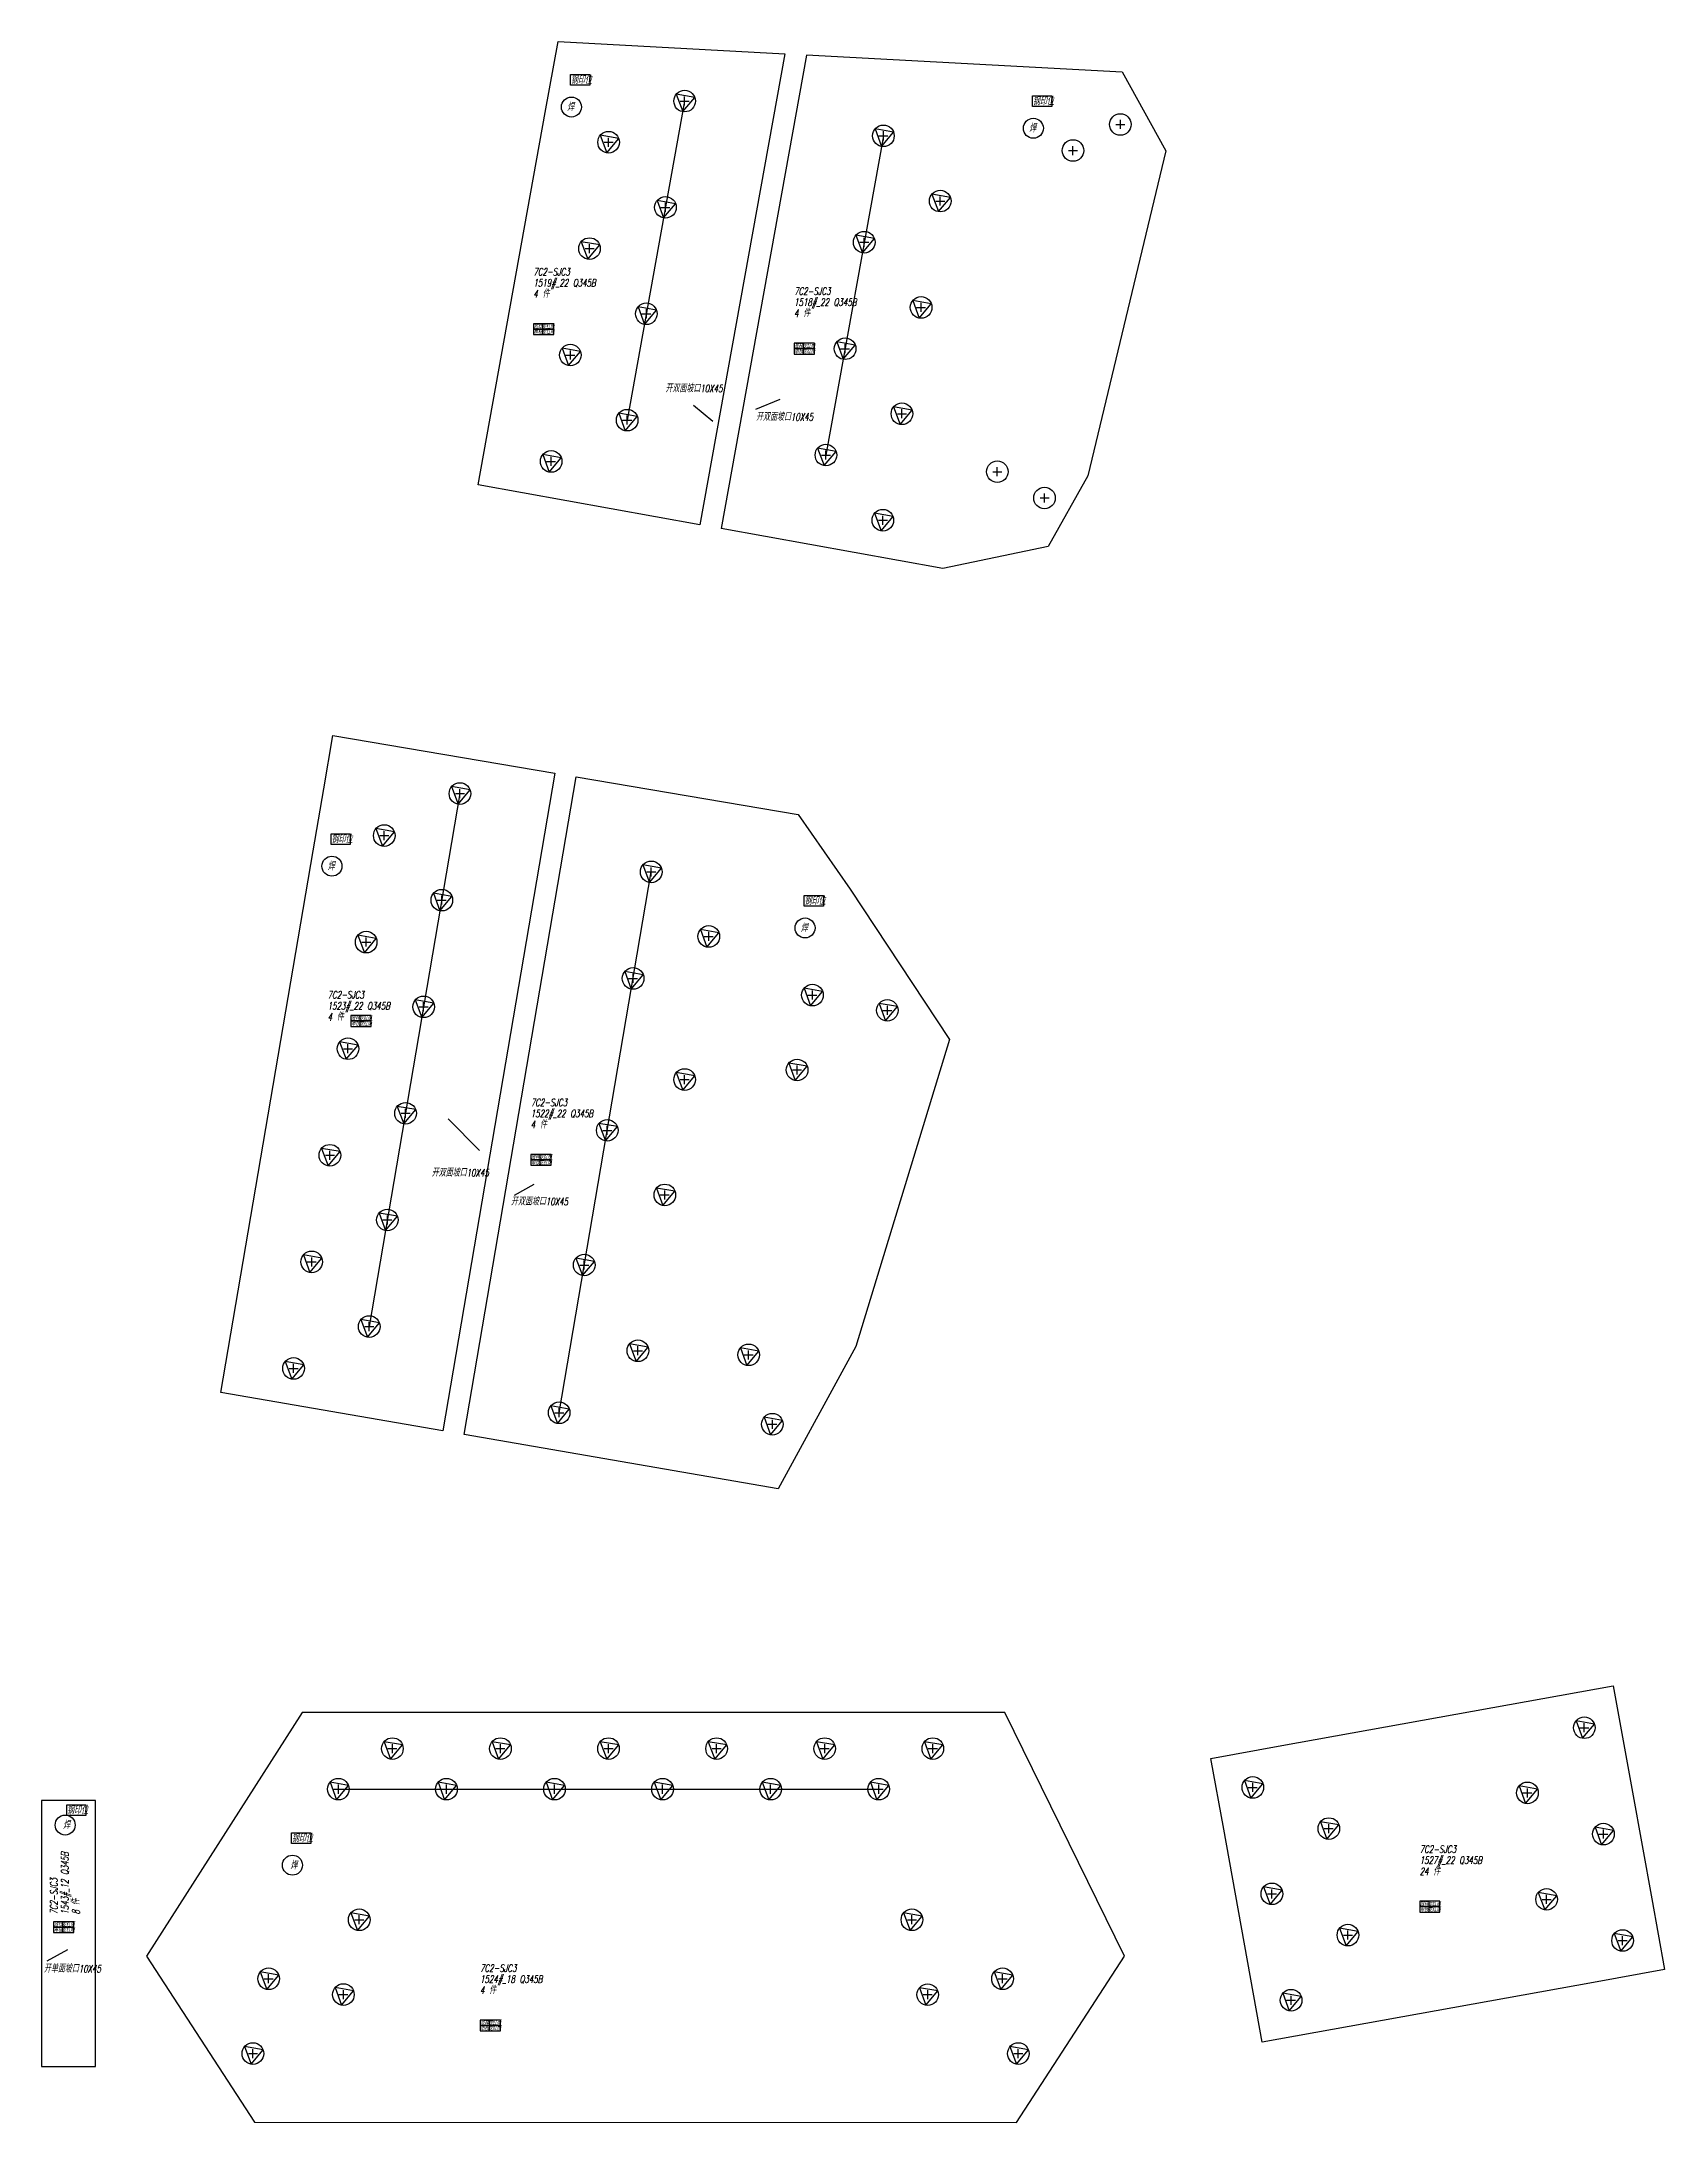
# Model space of a CAD drawing. Header units: millimetres. Extents: x -70.1 to 12, y -14.6 to 1.8.
# Drawn here: x 1.144 to 2.946, y -2.016 to 0.293 of the extents above; entities that cross this region are included whole.
import ezdxf
from ezdxf.enums import TextEntityAlignment as Align

# ---------------------------------------------------------------- set-up
doc = ezdxf.new("R2010")
doc.units = ezdxf.units.MM
doc.header["$LTSCALE"] = 0.035
doc.header["$PDMODE"] = 2
doc.header["$PDSIZE"] = 0.005
for name, color, linetype in [('0co1', 7, 'Continuous'), ('3018', 7, 'Continuous'), ('文字', 100, 'Continuous'), ('板形', 255, 'Continuous'), ('标注', 132, 'Continuous'), ('签名', 141, 'Continuous')]:
    doc.layers.add(name, color=color, linetype=linetype)
doc.styles.add('HZ', font='txt.shx', dxfattribs={"width": 0.7, "oblique": 12, "bigfont": 'hztxt.shx'})
doc.styles.get("Standard").update_dxf_attribs({"font": 'txt', "width": 0.7, "oblique": 12})
doc.dimstyles.new('ISO-25', dxfattribs={"dimtxt": 2.5, "dimasz": 0.0025, "dimexe": 1.25, "dimexo": 0.625, "dimtad": 1, "dimtxsty": 'Standard', "dimcen": 2.5, "dimadec": 0, "dimazin": 0, "dimtfac": 1, "dimtmove": 0, "dimatfit": 3, "dimfxl": 0, "dimarcsym": 0})

msp = doc.modelspace()

# ---------------------------------------------------------------- texts
at = {"layer": '3018', "color": 7, "linetype": 'Continuous', "style": 'HZ', "oblique": 12, "width": 0.7}
for s, p in [('钢印位', (1.7321, 0.2464)), ('钢印位', (2.245, 0.2228)), ('焊', (1.728, 0.2165)), ('焊', (2.2409, 0.1929)), ('开双面坡口10X45', (1.837, -0.0958)), ('开双面坡口10X45', (1.9376, -0.1274)), ('钢印位', (1.4662, -0.5962)), ('焊', (1.4621, -0.6262)), ('钢印位', (1.9915, -0.6648)), ('焊', (1.9874, -0.6948)), ('开双面坡口10X45', (1.5775, -0.9663)), ('开双面坡口10X45', (1.6655, -0.9983)), ('焊', (1.1683, -1.6905)), ('钢印位', (1.1727, -1.6741)), ('钢印位', (1.4223, -1.7052)), ('焊', (1.4206, -1.7352)), ('开单面坡口10X45', (1.1469, -1.8498))]:
    msp.add_text(s, height=0.00821, dxfattribs=at).set_placement(p)
at = {"layer": '文字', "color": 1, "style": 'HZ', "oblique": 12, "width": 0.7}
for s, p in [('7C2-SJC3', (1.6905, 0.0338)), ('1519#_22 Q345B', (1.6905, 0.0215)), ('4 件', (1.6905, 0.0092)), ('7C2-SJC3', (1.98, 0.0123)), ('1518#_22 Q345B', (1.98, 0)), ('4 件', (1.98, -0.0123)), ('7C2-SJC3', (1.462, -0.7687)), ('4 件', (1.462, -0.7934)), ('1523#_22 Q345B', (1.462, -0.7811)), ('7C2-SJC3', (1.6876, -0.8882)), ('1522#_22 Q345B', (1.6876, -0.9005)), ('4 件', (1.6876, -0.9128)), ('7C2-SJC3', (2.6746, -1.7171)), ('1527#_22 Q345B', (2.6746, -1.7294)), ('24 件', (2.6746, -1.7418)), ('7C2-SJC3', (1.6313, -1.8491)), ('4 件', (1.6313, -1.8737)), ('1524#_18 Q345B', (1.6313, -1.8614))]:
    msp.add_text(s, height=0.00821, dxfattribs=at).set_placement(p)
for s, p in [('1543#_12 Q345B', (1.1744, -1.7855)), ('7C2-SJC3', (1.1621, -1.7855)), ('8 件', (1.1867, -1.7855))]:
    msp.add_text(s, height=0.00821, rotation=90, dxfattribs=at).set_placement(p)

# ---------------------------------------------------------------- blocks, each defined once
blk = doc.blocks.new('bqian')
for p, q in [((0.045, 0.024), (0, 0.024)), ((0, 0.024), (0, 0.012)), ((0, 0.012), (0.045, 0.012)), ((0.045, 0.012), (0, 0.012)), ((0, 0.012), (0, 0)), ((0, 0), (0.045, 0)), ((0.02, 0.024), (0.02, 0)), ((0.045, 0.012), (0.045, 0.024)), ((0.045, 0), (0.045, 0.012))]:
    blk.add_line(p, q)
at = {"style": 'HZ', "oblique": 12, "width": 0.7}
for s, p in [('放样', (0.01, 0.018)), ('审核', (0.01, 0.006))]:
    blk.add_text(s, height=0.00985, dxfattribs=at).set_placement(p, align=Align.MIDDLE_CENTER)
for p in [(0.0325, 0.018), (0.0325, 0.006)]:
    blk.add_attdef('龙红雨', text='', height=0.00985, dxfattribs=at).set_placement(p, align=Align.MIDDLE_CENTER)
blk = doc.blocks.new('co')
at = {"color": 211}
blk.add_circle((0, 0), 1, dxfattribs=at)
blk = doc.blocks.new('eo')
at = {"color": 211}
blk.add_circle((0, 0), 1, dxfattribs=at)
at = {"layer": '标注', "color": 1}
blk.add_lwpolyline([(-0.17, -0.98), (0.94, 0.34), (-0.77, 0.64)], close=True, dxfattribs=at)

# ---------------------------------------------------------------- linework, layer by layer
at = {"color": 7, "linetype": 'Continuous'}
for points in [[(1.7318, 0.2569), (1.753, 0.2569), (1.753, 0.245), (1.7318, 0.245)], [(2.2448, 0.2333), (2.266, 0.2333), (2.266, 0.2214), (2.2448, 0.2214)], [(1.466, -0.5858), (1.4872, -0.5858), (1.4872, -0.5977), (1.466, -0.5977)], [(1.9912, -0.6544), (2.0125, -0.6544), (2.0125, -0.6663), (1.9912, -0.6663)], [(1.1724, -1.6637), (1.1937, -1.6637), (1.1937, -1.6756), (1.1724, -1.6756)], [(1.422, -1.6947), (1.4432, -1.6947), (1.4432, -1.7066), (1.422, -1.7066)]]:
    msp.add_lwpolyline(points, close=True, dxfattribs=at)
for centre in [(1.7327, 0.2208), (2.2456, 0.1972), (1.4668, -0.6219), (1.9921, -0.6905), (1.1706, -1.6862), (1.4229, -1.7308)]:
    msp.add_circle(centre, 0.0111, dxfattribs=at)
at = {"layer": '0co1', "color": 1}
for p, q in [((1.9695, 0.28), (1.8753, -0.243)), ((1.9936, 0.2784), (1.8989, -0.2472)), ((1.8584, 0.2274), (1.7946, -0.1268)), ((2.0791, 0.1888), (2.0153, -0.1655)), ((1.7142, -0.5187), (1.5899, -1.2488)), ((1.6136, -1.2529), (1.7378, -0.5227)), ((1.6089, -0.5413), (1.5082, -1.1329)), ((1.7191, -1.2286), (1.8213, -0.6282)), ((1.4739, -1.6464), (2.0739, -1.6464))]:
    msp.add_line(p, q, dxfattribs=at)
at = {"layer": '板形', "color": 1}
for p, q in [((1.7037, 0.2147), (1.7179, 0.2934)), ((1.7179, 0.2934), (1.9695, 0.2799)), ((1.9936, 0.2786), (2.3443, 0.2597)), ((2.3443, 0.2597), (2.3926, 0.1721)), ((2.3443, 0.2597), (2.3443, 0.2597)), ((1.6293, -0.1987), (1.7037, 0.2147)), ((2.3926, 0.1721), (2.3061, -0.1885)), ((1.8753, -0.243), (1.6293, -0.1987)), ((2.3061, -0.1885), (2.2622, -0.2671)), ((2.3061, -0.1885), (2.3061, -0.1885)), ((2.145, -0.2915), (1.8989, -0.2472)), ((2.2622, -0.2671), (2.145, -0.2915)), ((1.4577, -0.5359), (1.4677, -0.4767)), ((1.4677, -0.4767), (1.7142, -0.5187)), ((1.7378, -0.5227), (1.9843, -0.5647)), ((1.4459, -0.6049), (1.4577, -0.5359)), ((1.9843, -0.5647), (2.0423, -0.6473)), ((1.3436, -1.2062), (1.4459, -0.6049)), ((2.0423, -0.6473), (2.1526, -0.8141)), ((2.0423, -0.6473), (2.0423, -0.6473)), ((2.1526, -0.8141), (2.0484, -1.1552)), ((2.0484, -1.1552), (1.9621, -1.3131)), ((2.0484, -1.1552), (2.0484, -1.1552)), ((1.5899, -1.2488), (1.3436, -1.2062)), ((1.9621, -1.3131), (1.6136, -1.2529)), ((2.5215, -1.598), (2.8896, -1.5318)), ((2.8896, -1.5318), (2.9109, -1.6499)), ((1.4339, -1.5614), (1.2609, -1.8319)), ((2.2139, -1.5614), (1.4339, -1.5614)), ((2.347, -1.8319), (2.2139, -1.5614)), ((2.4428, -1.6122), (2.5215, -1.598)), ((2.457, -1.6909), (2.4428, -1.6122)), ((1.2044, -1.6591), (1.1444, -1.6591)), ((1.1444, -1.6591), (1.1444, -1.9541)), ((1.2044, -1.9541), (1.2044, -1.6591)), ((2.9109, -1.6499), (2.9322, -1.768)), ((2.4995, -1.9271), (2.457, -1.6909)), ((2.9322, -1.768), (2.9463, -1.8467)), ((2.9322, -1.768), (2.9322, -1.768)), ((1.2609, -1.8319), (1.3809, -2.0162)), ((2.2269, -2.0163), (2.347, -1.8319)), ((2.9463, -1.8467), (2.8676, -1.8609)), ((2.8676, -1.8609), (2.4995, -1.9271)), ((2.8676, -1.8609), (2.8676, -1.8609)), ((1.1444, -1.9541), (1.2044, -1.9541)), ((1.3809, -2.0162), (2.2269, -2.0163))]:
    msp.add_line(p, q, dxfattribs=at)
at = {"layer": '签名', "color": 1}
for p in [(1.8584, 0.2274), (1.774, 0.1817), (2.0791, 0.1888), (2.3422, 0.2014), (2.2896, 0.1725), (2.1422, 0.1164), (1.8371, 0.1094), (2.0578, 0.0707), (1.7528, 0.0636), (2.121, -0.0017), (1.8159, -0.0087), (2.0366, -0.0475), (1.7315, -0.0545), (2.0997, -0.1197), (1.7946, -0.1268), (2.0153, -0.1655), (1.7102, -0.1726), (2.2056, -0.184), (2.258, -0.2132), (2.0785, -0.2379), (1.6089, -0.5413), (1.5249, -0.5879), (1.8213, -0.6282), (1.5888, -0.6596), (1.5048, -0.7062), (1.8852, -0.6999), (1.8012, -0.7465), (2.0003, -0.765), (1.5686, -0.778), (2.0835, -0.7819), (1.4846, -0.8245), (1.8584, -0.8587), (1.9833, -0.8481), (1.5485, -0.8962), (1.7725, -0.9151), (1.4645, -0.9428), (1.8364, -0.9868), (1.5283, -1.0146), (1.4443, -1.0611), (1.7469, -1.0646), (1.5082, -1.1329), (1.8065, -1.1598), (1.4242, -1.1794), (1.9295, -1.1643), (1.7191, -1.2286), (1.9558, -1.2413), (2.8574, -1.5782), (1.5339, -1.6014), (1.6539, -1.6014), (1.7739, -1.6014), (1.8939, -1.6014), (2.0139, -1.6014), (2.134, -1.6014), (2.4893, -1.6445), (1.4739, -1.6464), (1.5939, -1.6464), (1.7139, -1.6464), (1.8339, -1.6464), (1.9539, -1.6464), (2.0739, -1.6464), (2.7942, -1.6505), (2.5737, -1.6902), (2.8786, -1.6963), (2.5105, -1.7626), (2.8155, -1.7687), (1.4971, -1.7914), (2.1108, -1.7914), (2.5949, -1.8084), (2.8999, -1.8144), (1.3965, -1.8569), (1.4795, -1.8744), (2.1283, -1.8745), (2.2114, -1.8569), (2.5318, -1.8807), (1.379, -1.9399), (2.2289, -1.9399)]:
    msp.add_point(p, dxfattribs=at)

# ---------------------------------------------------------------- block references
at = {"color": 1, "xscale": 0.012, "yscale": 0.012, "zscale": 0.012}
for name, p in [('eo', (1.8584, 0.2274)), ('co', (2.3422, 0.2014)), ('eo', (1.774, 0.1817)), ('eo', (2.0791, 0.1888)), ('co', (2.2896, 0.1725)), ('eo', (1.8371, 0.1094)), ('eo', (2.1422, 0.1164)), ('eo', (1.7528, 0.0636)), ('eo', (2.0578, 0.0707)), ('eo', (1.8159, -0.0087)), ('eo', (2.121, -0.0017)), ('eo', (1.7315, -0.0545)), ('eo', (2.0366, -0.0475)), ('eo', (1.7946, -0.1268)), ('eo', (2.0997, -0.1197)), ('eo', (1.7102, -0.1726)), ('eo', (2.0153, -0.1655)), ('co', (2.2056, -0.184)), ('co', (2.258, -0.2132)), ('eo', (2.0785, -0.2379)), ('eo', (1.6089, -0.5413)), ('eo', (1.5249, -0.5879)), ('eo', (1.8213, -0.6282)), ('eo', (1.5888, -0.6596)), ('eo', (1.8852, -0.6999)), ('eo', (1.5048, -0.7062)), ('eo', (1.8012, -0.7465)), ('eo', (2.0003, -0.765)), ('eo', (1.5686, -0.778)), ('eo', (2.0835, -0.7819)), ('eo', (1.4846, -0.8245)), ('eo', (1.8584, -0.8587)), ('eo', (1.9833, -0.8481)), ('eo', (1.5485, -0.8962)), ('eo', (1.7725, -0.9151)), ('eo', (1.4645, -0.9428)), ('eo', (1.8364, -0.9868)), ('eo', (1.5283, -1.0146)), ('eo', (1.4443, -1.0611)), ('eo', (1.7469, -1.0646)), ('eo', (1.5082, -1.1329)), ('eo', (1.8065, -1.1598)), ('eo', (1.9295, -1.1643)), ('eo', (1.4242, -1.1794)), ('eo', (1.7191, -1.2286)), ('eo', (1.9558, -1.2413)), ('eo', (2.8574, -1.5782)), ('eo', (1.5339, -1.6014)), ('eo', (1.6539, -1.6014)), ('eo', (1.7739, -1.6014)), ('eo', (1.8939, -1.6014)), ('eo', (2.0139, -1.6014)), ('eo', (2.134, -1.6014)), ('eo', (1.4739, -1.6464)), ('eo', (1.5939, -1.6464)), ('eo', (1.7139, -1.6464)), ('eo', (1.8339, -1.6464)), ('eo', (1.9539, -1.6464)), ('eo', (2.0739, -1.6464)), ('eo', (2.4893, -1.6445)), ('eo', (2.7942, -1.6505)), ('eo', (2.5737, -1.6902)), ('eo', (2.8786, -1.6963)), ('eo', (2.5105, -1.7626)), ('eo', (2.8155, -1.7687)), ('eo', (1.4971, -1.7914)), ('eo', (2.1108, -1.7914)), ('eo', (2.5949, -1.8084)), ('eo', (2.8999, -1.8144)), ('eo', (1.3965, -1.8569)), ('eo', (2.2114, -1.8569)), ('eo', (1.4795, -1.8744)), ('eo', (2.1283, -1.8745)), ('eo', (2.5318, -1.8807)), ('eo', (1.379, -1.9399)), ('eo', (2.2289, -1.9399))]:
    msp.add_blockref(name, p, dxfattribs=at)
at = {"layer": '签名', "color": 1}
ref = msp.add_blockref('bqian', (1.6905, -0.0319), dxfattribs=dict(at, xscale=0.5, yscale=0.5, zscale=0.5))
ref.add_attrib('龙红雨', '龙红雨', dxfattribs={"layer": '0', "height": 0.00493, "style": 'HZ', "oblique": 12, "width": 0.7}).set_placement((1.7067, -0.0229), align=Align.MIDDLE_CENTER)
ref.add_attrib('龙红雨', '龙红雨', dxfattribs={"layer": '0', "height": 0.00493, "style": 'HZ', "oblique": 12, "width": 0.7}).set_placement((1.7067, -0.0289), align=Align.MIDDLE_CENTER)
ref = msp.add_blockref('bqian', (1.98, -0.0534), dxfattribs=dict(at, xscale=0.5, yscale=0.5, zscale=0.5))
ref.add_attrib('龙红雨', '龙红雨', dxfattribs={"layer": '0', "height": 0.00493, "style": 'HZ', "oblique": 12, "width": 0.7}).set_placement((1.9962, -0.0444), align=Align.MIDDLE_CENTER)
ref.add_attrib('龙红雨', '龙红雨', dxfattribs={"layer": '0', "height": 0.00493, "style": 'HZ', "oblique": 12, "width": 0.7}).set_placement((1.9962, -0.0504), align=Align.MIDDLE_CENTER)
ref = msp.add_blockref('bqian', (1.4879, -0.7997), dxfattribs=dict(at, xscale=0.5, yscale=0.5, zscale=0.5))
ref.add_attrib('龙红雨', '龙红雨', dxfattribs={"layer": '0', "height": 0.00493, "style": 'HZ', "oblique": 12, "width": 0.7}).set_placement((1.5041, -0.7907), align=Align.MIDDLE_CENTER)
ref.add_attrib('龙红雨', '龙红雨', dxfattribs={"layer": '0', "height": 0.00493, "style": 'HZ', "oblique": 12, "width": 0.7}).set_placement((1.5041, -0.7967), align=Align.MIDDLE_CENTER)
ref = msp.add_blockref('bqian', (1.6876, -0.9539), dxfattribs=dict(at, xscale=0.5, yscale=0.5, zscale=0.5))
ref.add_attrib('龙红雨', '龙红雨', dxfattribs={"layer": '0', "height": 0.00493, "style": 'HZ', "oblique": 12, "width": 0.7}).set_placement((1.7039, -0.9449), align=Align.MIDDLE_CENTER)
ref.add_attrib('龙红雨', '龙红雨', dxfattribs={"layer": '0', "height": 0.00493, "style": 'HZ', "oblique": 12, "width": 0.7}).set_placement((1.7039, -0.9509), align=Align.MIDDLE_CENTER)
ref = msp.add_blockref('bqian', (2.6746, -1.7828), dxfattribs=dict(at, xscale=0.5, yscale=0.5, zscale=0.5))
ref.add_attrib('龙红雨', '龙红雨', dxfattribs={"layer": '0', "height": 0.00493, "style": 'HZ', "oblique": 12, "width": 0.7}).set_placement((2.6908, -1.7738), align=Align.MIDDLE_CENTER)
ref.add_attrib('龙红雨', '龙红雨', dxfattribs={"layer": '0', "height": 0.00493, "style": 'HZ', "oblique": 12, "width": 0.7}).set_placement((2.6908, -1.7798), align=Align.MIDDLE_CENTER)
ref = msp.add_blockref('bqian', (1.1577, -1.8056), dxfattribs=dict(at, xscale=0.5, yscale=0.5, zscale=0.5))
ref.add_attrib('龙红雨', '龙红雨', dxfattribs={"layer": '0', "height": 0.00493, "style": 'HZ', "oblique": 12, "width": 0.7}).set_placement((1.1739, -1.7966), align=Align.MIDDLE_CENTER)
ref.add_attrib('龙红雨', '龙红雨', dxfattribs={"layer": '0', "height": 0.00493, "style": 'HZ', "oblique": 12, "width": 0.7}).set_placement((1.1739, -1.8026), align=Align.MIDDLE_CENTER)
ref = msp.add_blockref('bqian', (1.6313, -1.9147), dxfattribs=dict(at, xscale=0.5, yscale=0.5, zscale=0.5))
ref.add_attrib('龙红雨', '龙红雨', dxfattribs={"layer": '0', "height": 0.00493, "style": 'HZ', "oblique": 12, "width": 0.7}).set_placement((1.6475, -1.9057), align=Align.MIDDLE_CENTER)
ref.add_attrib('龙红雨', '龙红雨', dxfattribs={"layer": '0', "height": 0.00493, "style": 'HZ', "oblique": 12, "width": 0.7}).set_placement((1.6475, -1.9117), align=Align.MIDDLE_CENTER)

msp.set_redraw_order([(e.dxf.handle, doc.entitydb.next_handle()) for e in msp.query("TEXT MTEXT ATTDEF DIMENSION ARC_DIMENSION")])  # texts and dimensions are drawn at this point

# ---------------------------------------------------------------- leaders
at = {"layer": '0co1', "color": 1}
for points in [[(1.8898, -0.1282), (1.8684, -0.1104)], [(1.9373, -0.1147), (1.9644, -0.1034)], [(1.6305, -0.9375), (1.5957, -0.9022)], [(1.6694, -0.987), (1.6912, -0.9749)], [(1.1505, -1.8371), (1.1737, -1.8245)]]:
    msp.add_leader(points, dimstyle='ISO-25', override={"dimtxt": 0.005, "dimexe": 0.0025, "dimexo": 0, "dimgap": 0.0025, "dimtad": 0, "dimlfac": 1000, "dimrnd": 1, "dimtsz": 0.0025}, dxfattribs=at)

doc.saveas('drawing.dxf')
